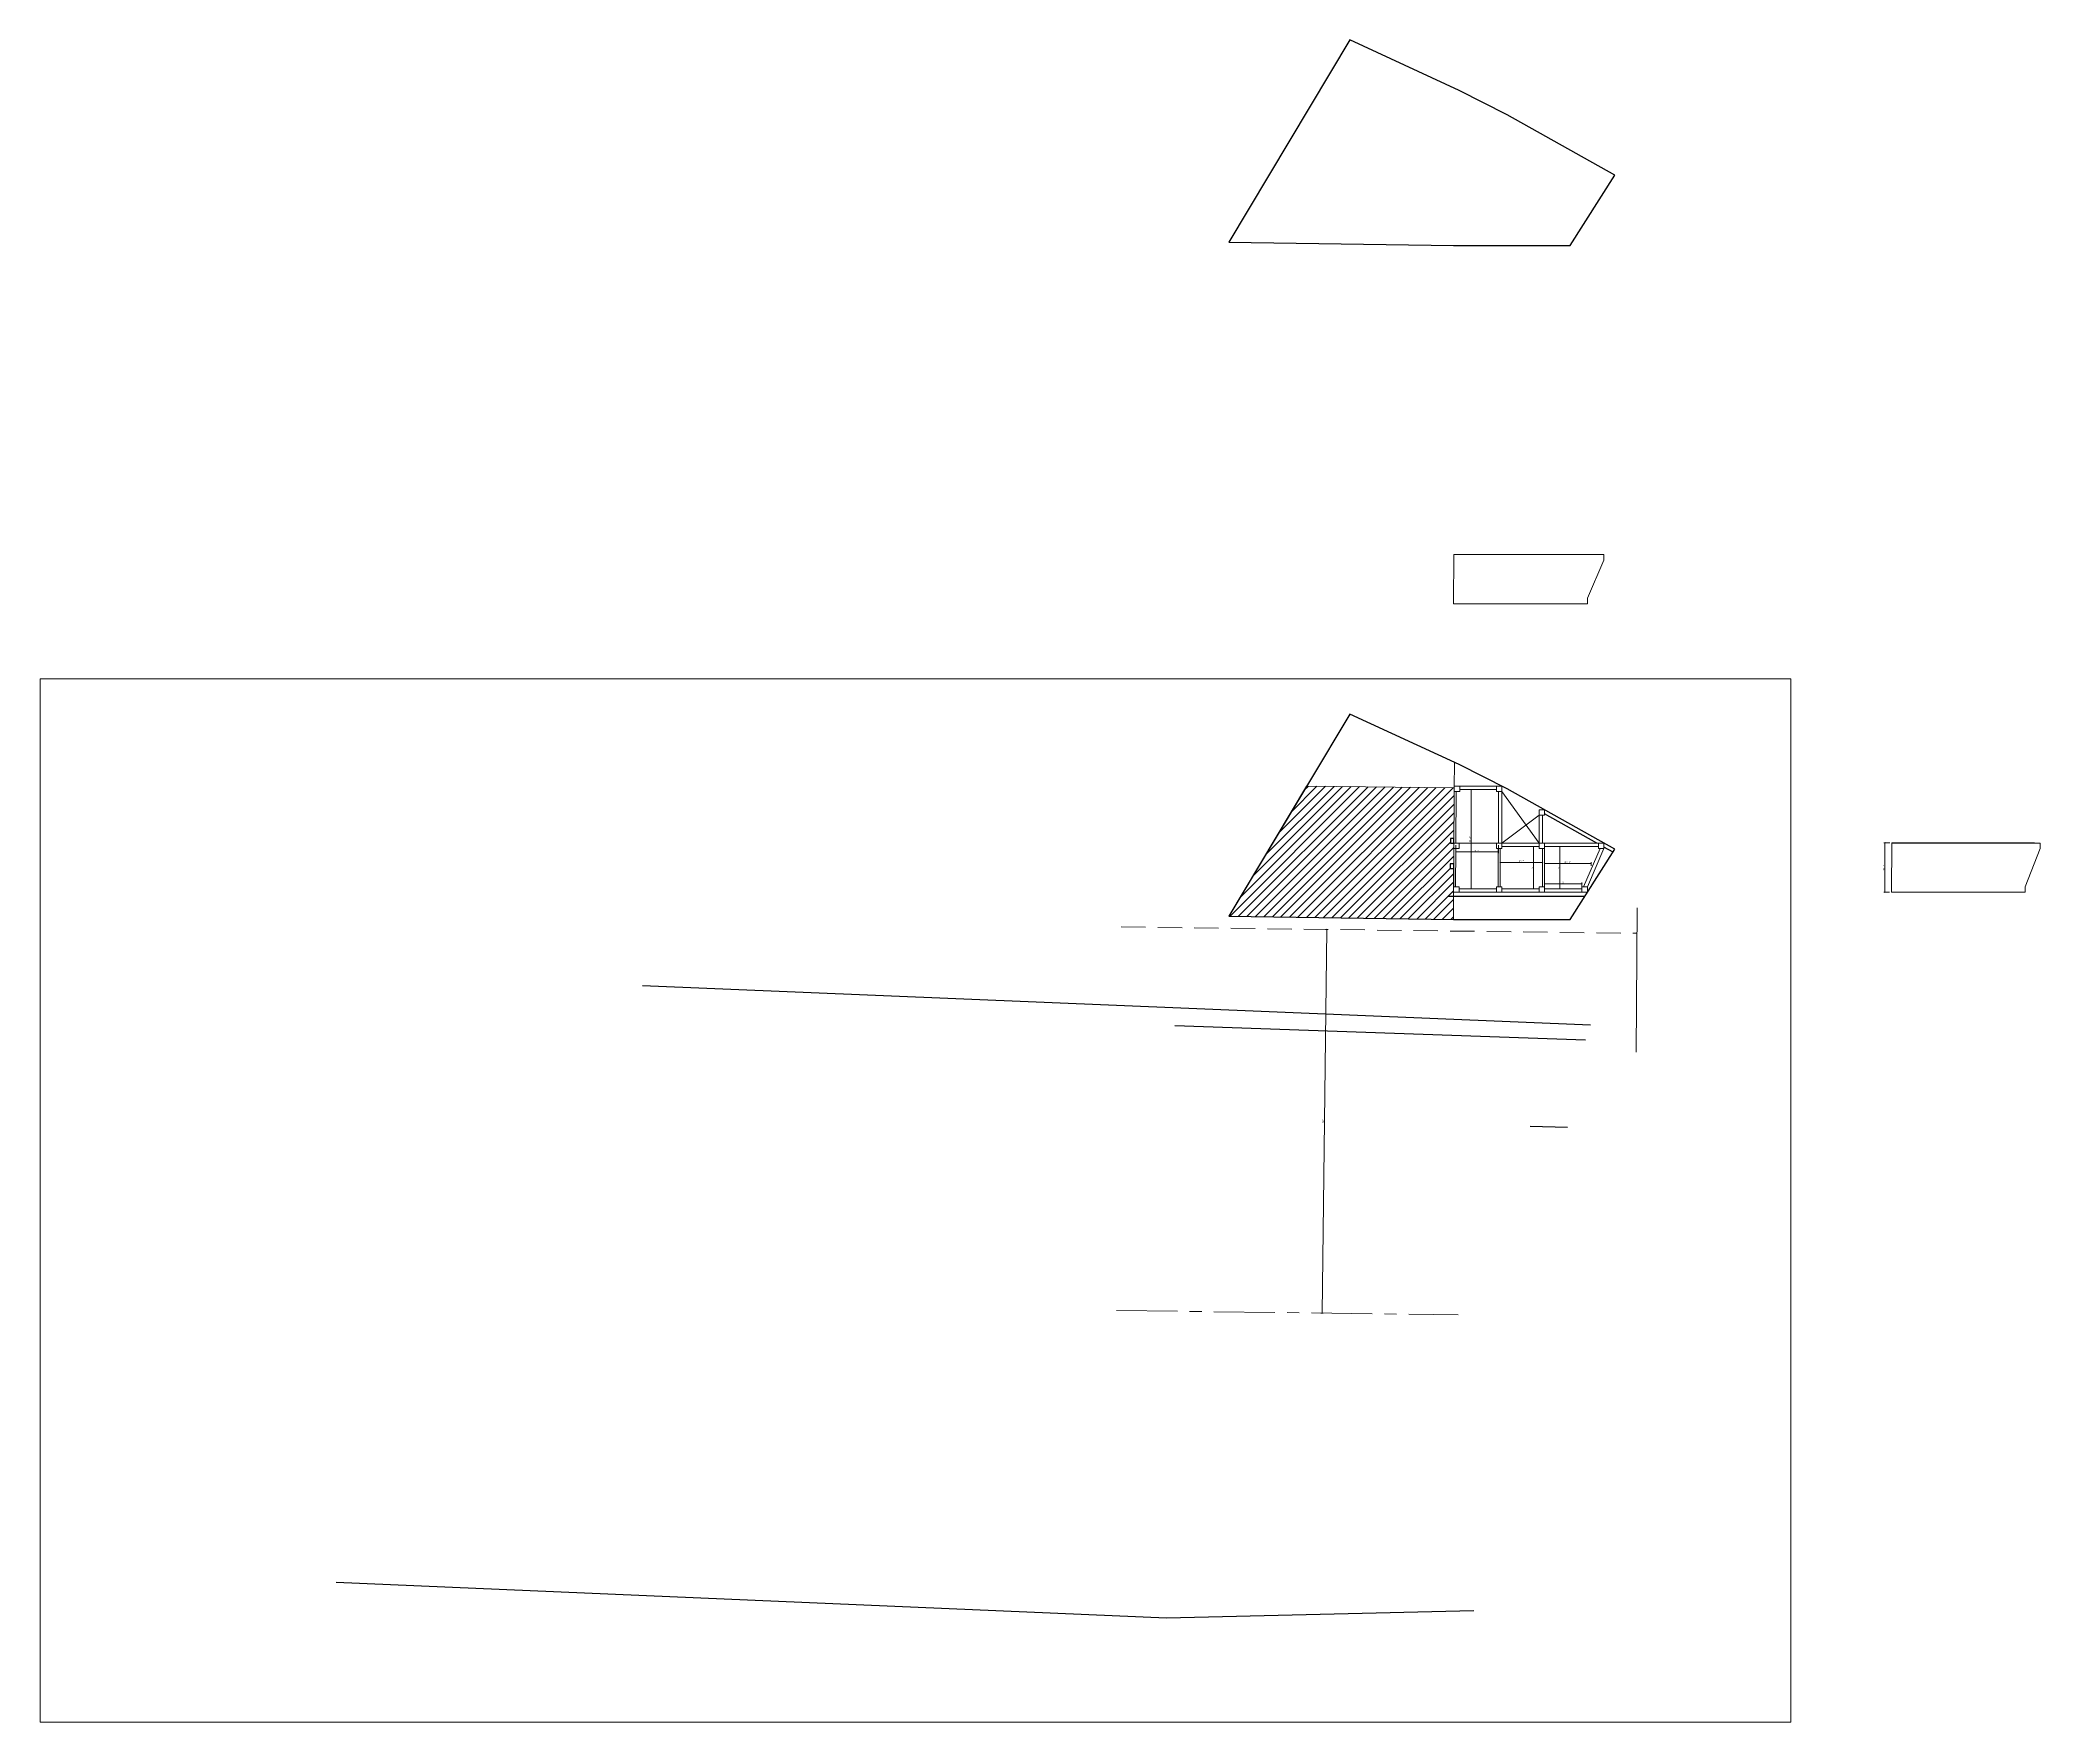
# Model space of a CAD drawing. Header units: inches. Extents: x 4069 to 291496, y -47643 to 12535.
# Drawn here: x 10215 to 15344, y 1912 to 6227 of the extents above; entities that cross this region are included whole.
import ezdxf

# ---------------------------------------------------------------- set-up
doc = ezdxf.new("R2010")
doc.units = ezdxf.units.IN
doc.header["$LTSCALE"] = 5
doc.header["$MEASUREMENT"] = 0
doc.linetypes.add('CENTER', pattern=[2, 1.25, -0.25, 0.25, -0.25])
doc.linetypes.add('DASHED2', pattern=[0.375, 0.25, -0.125])
doc.layers.add('A-WALL', color=7, linetype='Continuous', lineweight=9)
doc.layers.add('DOOR', color=62, linetype='Continuous', lineweight=0)
doc.layers.add('dim line', color=7, linetype='Continuous', lineweight=15, true_color=0xfab2b2)
doc.layers.add('WALL', color=7, linetype='Continuous')
doc.styles.get("Standard").update_dxf_attribs({"font": 'arial.ttf'})
doc.dimstyles.new('Standard$0', dxfattribs={"dimtxt": 6, "dimasz": 4, "dimexe": 3, "dimexo": 6, "dimgap": 3, "dimtad": 1, "dimdec": 1, "dimzin": 0, "dimdsep": 46, "dimlunit": 4, "dimtxsty": 'Standard', "dimcen": 0.09, "dimclrd": 6, "dimclre": 6, "dimclrt": 7, "dimadec": 0, "dimazin": 0, "dimtfac": 1, "dimtdec": 1, "dimtix": 1, "dimtofl": 0, "dimtmove": 1, "dimatfit": 3, "dimfxl": 1, "dimtolj": 1, "dimtzin": 0, "dimlwd": 18, "dimlwe": 18, "dimarcsym": 0})

# ---------------------------------------------------------------- blocks, each defined once
blk = doc.blocks.new('oblique')
at = {"color": 0, "lineweight": -2}
blk.add_line((0.25, 0.25), (-0.25, -0.25), dxfattribs=at)
at = {"layer": 'dim line', "lineweight": 9}
for p, q in [((-0.4375, 0), (0.4375, 0)), ((0, 0.4375), (0, -0.4375))]:
    blk.add_line(p, q, dxfattribs=at)
blk = doc.blocks.new('*D35')
at = {"layer": 'A-WALL', "color": 33, "lineweight": 0, "ltscale": 5, "transparency": 16777216}
blk.add_line((13502.8, 2961), (13515, 3944.9), dxfattribs=at)
at = {"layer": 'A-WALL', "color": 47, "lineweight": 0, "ltscale": 5, "transparency": 16777216}
for p, q in [((13517.7, 3944.9), (13512, 3945)), ((13505.5, 2961), (13499.8, 2961))]:
    blk.add_line(p, q, dxfattribs=at)
at = {"layer": 'Defpoints', "color": 0, "ltscale": 5, "transparency": 16777216}
for p in [(13515, 3944.9), (13522.7, 3944.8), (13510.5, 2960.9)]:
    blk.add_point(p, dxfattribs=at)
at = {"layer": 'A-WALL', "color": 33, "lineweight": 0, "ltscale": 5, "transparency": 16777216, "xscale": 2, "yscale": 2, "zscale": 2}
for p, rotation in [((13515, 3944.9), 89.29419504651034), ((13502.8, 2961), 269.2941950465104)]:
    blk.add_blockref('oblique', p, dxfattribs=dict(at, rotation=rotation))
at = {"layer": 'A-WALL', "color": 7, "ltscale": 5, "transparency": 16777216, "insert": (13506.1, 3453), "char_height": 4.5, "attachment_point": 5, "rotation": 89.2942}
blk.add_mtext("\\A1;82'", dxfattribs=at)
blk = doc.blocks.new('_OBLIQUE')
at = {"color": 0, "linetype": 'ByBlock'}
blk.add_line((-0.5, -0.5), (0.5, 0.5), dxfattribs=at)
blk = doc.blocks.new('*D37')
at = {"layer": 'A-WALL', "color": 47, "lineweight": 0, "ltscale": 5, "transparency": 16777216}
for p, q in [((13898, 4303.6), (13882.6, 4303.6)), ((13897.1, 4049.4), (13882.6, 4049.4))]:
    blk.add_line(p, q, dxfattribs=at)
at = {"layer": 'A-WALL', "color": 33, "lineweight": 0, "ltscale": 5, "transparency": 16777216}
blk.add_line((13885.6, 4303.6), (13885.6, 4049.4), dxfattribs=at)
at = {"layer": 'Defpoints', "color": 0, "ltscale": 5, "transparency": 16777216}
for p in [(13903, 4303.6, -43.6), (13885.6, 4049.4), (13902.1, 4049.4)]:
    blk.add_point(p, dxfattribs=at)
at = {"layer": 'A-WALL', "color": 33, "lineweight": 0, "ltscale": 5, "transparency": 16777216, "xscale": 2, "yscale": 2, "zscale": 2}
for p, rotation in [((13885.6, 4303.6), 90), ((13885.6, 4049.4), 270)]:
    blk.add_blockref('oblique', p, dxfattribs=dict(at, rotation=rotation))
at = {"layer": 'A-WALL', "color": 7, "ltscale": 5, "transparency": 16777216, "insert": (13882.8, 4176.5), "char_height": 4.5, "attachment_point": 5, "rotation": 90}
blk.add_mtext('\\A1;21\'-2"', dxfattribs=at)
blk = doc.blocks.new('*D38')
at = {"layer": 'A-WALL', "color": 47, "lineweight": 0, "ltscale": 5, "transparency": 16777216}
for p, q in [((13845.9, 4161.4), (13845.9, 4140.8)), ((13955.1, 4161.4), (13955.1, 4140.8))]:
    blk.add_line(p, q, dxfattribs=at)
at = {"layer": 'A-WALL', "color": 33, "lineweight": 0, "ltscale": 5, "transparency": 16777216}
blk.add_line((13955.1, 4143.8), (13845.9, 4143.8), dxfattribs=at)
at = {"layer": 'Defpoints', "color": 0, "ltscale": 5, "transparency": 16777216}
for p in [(13845.9, 4166.4), (13955.1, 4166.4, -29.1), (13845.9, 4143.8)]:
    blk.add_point(p, dxfattribs=at)
at = {"layer": 'A-WALL', "color": 33, "lineweight": 0, "ltscale": 5, "transparency": 16777216, "xscale": 2, "yscale": 2, "zscale": 2, "rotation": 180}
blk.add_blockref('oblique', (13845.9, 4143.8), dxfattribs=at)
at = {"layer": 'A-WALL', "color": 33, "lineweight": 0, "ltscale": 5, "transparency": 16777216, "xscale": 2, "yscale": 2, "zscale": 2}
blk.add_blockref('oblique', (13955.1, 4143.8), dxfattribs=at)
at = {"layer": 'A-WALL', "color": 7, "ltscale": 5, "transparency": 16777216, "insert": (13900.5, 4146.6), "char_height": 4.5, "attachment_point": 5}
blk.add_mtext('\\A1;9\'-1"', dxfattribs=at)
blk = doc.blocks.new('*D39')
at = {"layer": 'A-WALL', "color": 47, "lineweight": 0, "ltscale": 5, "transparency": 16777216}
for p, q in [((13959.4, 4147.4), (13959.4, 4114.1)), ((14068.4, 4147.4), (14068.4, 4114.1))]:
    blk.add_line(p, q, dxfattribs=at)
at = {"layer": 'A-WALL', "color": 33, "lineweight": 0, "ltscale": 5, "transparency": 16777216}
blk.add_line((13959.4, 4117.1), (14068.4, 4117.1), dxfattribs=at)
at = {"layer": 'Defpoints', "color": 0, "ltscale": 5, "transparency": 16777216}
for p in [(13959.4, 4152.4, -58.2), (14068.4, 4152.4), (14068.4, 4117.1)]:
    blk.add_point(p, dxfattribs=at)
at = {"layer": 'A-WALL', "color": 33, "lineweight": 0, "ltscale": 5, "transparency": 16777216, "xscale": 2, "yscale": 2, "zscale": 2, "rotation": 180}
blk.add_blockref('oblique', (13959.4, 4117.1), dxfattribs=at)
at = {"layer": 'A-WALL', "color": 33, "lineweight": 0, "ltscale": 5, "transparency": 16777216, "xscale": 2, "yscale": 2, "zscale": 2}
blk.add_blockref('oblique', (14068.4, 4117.1), dxfattribs=at)
at = {"layer": 'A-WALL', "color": 7, "ltscale": 5, "transparency": 16777216, "insert": (14013.9, 4119.9), "char_height": 4.5, "attachment_point": 5}
blk.add_mtext('\\A1;9\'-1"', dxfattribs=at)
blk = doc.blocks.new('*D40')
at = {"layer": 'A-WALL', "color": 47, "lineweight": 0, "ltscale": 5, "transparency": 16777216}
for p, q in [((14054.4, 4157.4), (14042.3, 4157.4)), ((14054.4, 4049.4), (14042.3, 4049.4))]:
    blk.add_line(p, q, dxfattribs=at)
at = {"layer": 'A-WALL', "color": 33, "lineweight": 0, "ltscale": 5, "transparency": 16777216}
blk.add_line((14045.3, 4157.4), (14045.3, 4049.4), dxfattribs=at)
at = {"layer": 'Defpoints', "color": 0, "ltscale": 5, "transparency": 16777216}
for p in [(14059.4, 4157.4), (14045.3, 4049.4), (14059.4, 4049.4)]:
    blk.add_point(p, dxfattribs=at)
at = {"layer": 'A-WALL', "color": 33, "lineweight": 0, "ltscale": 5, "transparency": 16777216, "xscale": 2, "yscale": 2, "zscale": 2}
for p, rotation in [((14045.3, 4157.4), 90), ((14045.3, 4049.4), 270)]:
    blk.add_blockref('oblique', p, dxfattribs=dict(at, rotation=rotation))
at = {"layer": 'A-WALL', "color": 7, "ltscale": 5, "transparency": 16777216, "insert": (14042.5, 4103.4), "char_height": 4.5, "attachment_point": 5, "rotation": 90}
blk.add_mtext("\\A1;9'", dxfattribs=at)
blk = doc.blocks.new('*D41')
at = {"layer": 'A-WALL', "color": 47, "lineweight": 0, "ltscale": 5, "transparency": 16777216}
for p, q in [((14116.4, 4157.4), (14109.9, 4157.4)), ((14116.4, 4049.4), (14109.9, 4049.4))]:
    blk.add_line(p, q, dxfattribs=at)
at = {"layer": 'A-WALL', "color": 33, "lineweight": 0, "ltscale": 5, "transparency": 16777216}
blk.add_line((14112.9, 4049.4), (14112.9, 4157.4), dxfattribs=at)
at = {"layer": 'Defpoints', "color": 0, "ltscale": 5, "transparency": 16777216}
for p in [(14112.9, 4157.4), (14121.4, 4157.4), (14121.4, 4049.4)]:
    blk.add_point(p, dxfattribs=at)
at = {"layer": 'A-WALL', "color": 33, "lineweight": 0, "ltscale": 5, "transparency": 16777216, "xscale": 2, "yscale": 2, "zscale": 2}
for p, rotation in [((14112.9, 4157.4), 90), ((14112.9, 4049.4), 270)]:
    blk.add_blockref('oblique', p, dxfattribs=dict(at, rotation=rotation))
at = {"layer": 'A-WALL', "color": 7, "ltscale": 5, "transparency": 16777216, "insert": (14110.1, 4103.4), "char_height": 4.5, "attachment_point": 5, "rotation": 90}
blk.add_mtext("\\A1;9'", dxfattribs=at)
blk = doc.blocks.new('*D42')
at = {"layer": 'A-WALL', "color": 47, "lineweight": 0, "ltscale": 5, "transparency": 16777216}
for p, q in [((14073.4, 4108.4), (14073.4, 4117.5)), ((14192.6, 4108.4), (14192.6, 4117.5))]:
    blk.add_line(p, q, dxfattribs=at)
at = {"layer": 'A-WALL', "color": 33, "lineweight": 0, "ltscale": 5, "transparency": 16777216}
blk.add_line((14192.6, 4114.5), (14073.4, 4114.5), dxfattribs=at)
at = {"layer": 'Defpoints', "color": 0, "ltscale": 5, "transparency": 16777216}
for p in [(14073.4, 4114.5), (14073.4, 4103.4), (14192.6, 4103.4)]:
    blk.add_point(p, dxfattribs=at)
at = {"layer": 'A-WALL', "color": 33, "lineweight": 0, "ltscale": 5, "transparency": 16777216, "xscale": 2, "yscale": 2, "zscale": 2, "rotation": 180}
blk.add_blockref('oblique', (14073.4, 4114.5), dxfattribs=at)
at = {"layer": 'A-WALL', "color": 33, "lineweight": 0, "ltscale": 5, "transparency": 16777216, "xscale": 2, "yscale": 2, "zscale": 2}
blk.add_blockref('oblique', (14192.6, 4114.5), dxfattribs=at)
at = {"layer": 'A-WALL', "color": 7, "ltscale": 5, "transparency": 16777216, "insert": (14133, 4117.3), "char_height": 4.5, "attachment_point": 5}
blk.add_mtext('\\A1;9\'-11"', dxfattribs=at)
blk = doc.blocks.new('*D43')
at = {"layer": 'A-WALL', "color": 47, "lineweight": 0, "ltscale": 5, "transparency": 16777216}
for p, q in [((14073.4, 4059.4), (14073.4, 4065.2)), ((14169.4, 4054.4), (14169.4, 4065.2))]:
    blk.add_line(p, q, dxfattribs=at)
at = {"layer": 'A-WALL', "color": 33, "lineweight": 0, "ltscale": 5, "transparency": 16777216}
blk.add_line((14073.4, 4062.2), (14169.4, 4062.2), dxfattribs=at)
at = {"layer": 'Defpoints', "color": 0, "ltscale": 5, "transparency": 16777216}
for p in [(14073.4, 4054.4), (14169.4, 4062.2), (14169.4, 4049.4)]:
    blk.add_point(p, dxfattribs=at)
at = {"layer": 'A-WALL', "color": 33, "lineweight": 0, "ltscale": 5, "transparency": 16777216, "xscale": 2, "yscale": 2, "zscale": 2, "rotation": 180}
blk.add_blockref('oblique', (14073.4, 4062.2), dxfattribs=at)
at = {"layer": 'A-WALL', "color": 33, "lineweight": 0, "ltscale": 5, "transparency": 16777216, "xscale": 2, "yscale": 2, "zscale": 2}
blk.add_blockref('oblique', (14169.4, 4062.2), dxfattribs=at)
at = {"layer": 'A-WALL', "color": 7, "ltscale": 5, "transparency": 16777216, "insert": (14121.4, 4065), "char_height": 4.5, "attachment_point": 5}
blk.add_mtext("\\A1;8'", dxfattribs=at)
blk = doc.blocks.new('*D44')
at = {"layer": 'A-WALL', "color": 47, "lineweight": 0, "ltscale": 5, "transparency": 16777216}
for p, q in [((14958.8, 4167.4), (14943.2, 4167.4)), ((14958, 4040.4), (14943.2, 4040.4))]:
    blk.add_line(p, q, dxfattribs=at)
at = {"layer": 'A-WALL', "color": 33, "lineweight": 0, "ltscale": 5, "transparency": 16777216}
blk.add_line((14946.2, 4167.4), (14946.2, 4040.4), dxfattribs=at)
at = {"layer": 'Defpoints', "color": 0, "ltscale": 5, "transparency": 16777216}
for p in [(14963.8, 4167.4), (14946.2, 4040.4), (14963, 4040.4)]:
    blk.add_point(p, dxfattribs=at)
at = {"layer": 'A-WALL', "color": 33, "lineweight": 0, "ltscale": 5, "transparency": 16777216, "xscale": 2, "yscale": 2, "zscale": 2}
for p, rotation in [((14946.2, 4167.4), 90), ((14946.2, 4040.4), 270)]:
    blk.add_blockref('oblique', p, dxfattribs=dict(at, rotation=rotation))
at = {"layer": 'A-WALL', "color": 7, "ltscale": 5, "transparency": 16777216, "insert": (14943.4, 4103.9), "char_height": 4.5, "attachment_point": 5, "rotation": 90}
blk.add_mtext('\\A1;10\'-7"', dxfattribs=at)

msp = doc.modelspace()

# ---------------------------------------------------------------- hatches: boundary and pattern name
at = {"layer": 'A-WALL', "ltscale": 5}
h = msp.add_hatch(dxfattribs=at)
h.set_pattern_fill('ANSI31', color=256, scale=125)
h.set_pattern_definition([(45, (-85033.939, 20671.61), (-11.0485435, 11.0485435), [])])
h.paths.add_polyline_path([(13840.86716, 4166.42115), (13831.86771, 4166.53526), (13831.94606, 4178.53523), (13840.94551, 4178.42112), (13841.79431, 4308.4208), (13463.31899, 4312.91951), (13263.65234, 3979.0719), (13839.58747, 3970.42801), (13840.08368, 4046.42626), (13840.08368, 4060.42626), (13840.17509, 4060.42626), (13840.44276, 4101.4213), (13831.44331, 4101.53542), (13831.52166, 4113.53539), (13840.52111, 4113.42127)])

# ---------------------------------------------------------------- linework, layer by layer
for p, q in [((13573.77786, 6226.54371, -58.16904), (13263.65234, 5708.00613, -58.16904)), ((13854.25619, 6096.69305, -58.16904), (13573.77786, 6226.54371, -58.16904)), ((13977.62127, 6034.76321, -58.16904), (13854.25619, 6096.69305, -58.16904)), ((14253.71515, 5879.69462, -58.16904), (13977.62127, 6034.76321, -58.16904)), ((14138.76016, 5699.36225, -58.16904), (14253.71515, 5879.69462, -58.16904)), ((13263.65234, 5708.00613, -58.16904), (13839.58747, 5699.36225, -58.16904)), ((13839.58747, 5699.36225, -58.16904), (14138.76016, 5699.36225, -58.16904)), ((13573.77786, 4497.60948, -58.16904), (13263.65234, 3979.0719, -58.16904)), ((13854.25619, 4367.75881, -58.16904), (13573.77786, 4497.60948, -58.16904)), ((13977.62127, 4305.82898, -58.16904), (13854.25619, 4367.75881, -58.16904)), ((14253.71515, 4150.76038, -58.16904), (13977.62127, 4305.82898, -58.16904)), ((14207.45311, 4166.42115, -58.16904), (14073.37811, 4241.7246, -58.16904)), ((14249.30786, 4142.91336, -58.16904), (14225.83174, 4156.09876, -58.16904)), ((14138.76016, 3970.42801, -58.16904), (14253.71515, 4150.76038, -58.16904)), ((13826.3526, 4030.42801, -58.16904), (14177.00787, 4030.42801, -58.16904)), ((13263.65234, 3979.0719, -58.16904), (13839.58747, 3970.42801, -58.16904)), ((13839.58747, 3970.42801, -58.16904), (14138.76016, 3970.42801, -58.16904)), ((11760.3058, 3801.32357, -5.60998), (14191.51224, 3700.58536, -56.63361)), ((14178.29704, 3660.77683, -55.88558), (13124.98549, 3698.0915, -59.35014)), ((14132.35903, 3437.09349, -65.96432), (14036.62352, 3439.59799, -65.57061)), ((13103.76347, 2178.85578, 1.516), (10974.47805, 2270.26581, 1.516)), ((13891.98875, 2197.19925, 1.516), (13103.76347, 2178.85578, 1.516))]:
    msp.add_line(p, q)
for p, q in [((13840.04448, 4780.50725), (13840.86716, 4906.50725)), ((14225.83174, 4906.50725), (13840.86716, 4906.50725)), ((14183.37811, 4794.50725), (14225.83174, 4892.50725)), ((14225.83174, 4892.50725), (14225.83174, 4906.50725)), ((13840.04448, 4780.50725), (14183.37811, 4780.50725)), ((14183.37811, 4780.50725), (14183.37811, 4794.50725)), ((13841.79431, 4308.4208), (13842.21813, 4373.33197)), ((13855.82163, 4312.60535), (13950.12264, 4312.60535)), ((13846.73033, 4298.60535), (13845.86727, 4166.42115)), ((13855.82163, 4303.60535), (13950.12264, 4303.60535)), ((13955.12264, 4298.60535), (13955.12264, 4166.42115)), ((13964.12264, 4298.60535), (13964.12264, 4166.42115)), ((13964.12264, 4298.60535), (14059.37811, 4166.42115)), ((13964.12264, 4166.42115), (14059.37811, 4238.04698)), ((14059.37811, 4238.04698), (14059.37811, 4166.42115)), ((14068.37811, 4238.04698), (14068.37811, 4166.42115)), ((13840.04448, 4040.42115), (13840.86716, 4166.42115)), ((13840.86716, 4166.42115), (13854.86716, 4166.42115)), ((13950.12264, 4166.42115), (14073.37811, 4166.42115)), ((14059.37811, 4157.42115), (13964.12264, 4157.42115)), ((14073.37811, 4054.42115), (14073.37811, 4166.42115)), ((14207.11467, 4166.42115), (14073.37811, 4166.42115)), ((14211.83174, 4157.42115), (14073.37811, 4157.42115)), ((14207.11467, 4166.42115), (14225.83174, 4166.42115)), ((14962.98506, 4040.42115), (14963.80775, 4166.42115)), ((14962.98506, 4040.42115), (14963.80775, 4166.42115)), ((15330.05526, 4166.42115), (14963.80775, 4166.42115)), ((15330.05526, 4166.42115), (15344.05526, 4166.42115)), ((13845.77586, 4152.42115), (13845.13616, 4054.44726)), ((13954.87264, 4054.42115), (13954.87264, 4152.42115)), ((13959.37264, 4054.42115), (13959.37264, 4152.42115)), ((14068.37811, 4054.42115), (14068.37811, 4152.42115)), ((14173.56992, 4054.42115), (14216.02355, 4152.42115)), ((14183.37811, 4054.42115), (14225.83174, 4152.42115)), ((15306.3187, 4054.42115), (15344.05526, 4152.42115)), ((13303.33431, 4046.42115), (13303.93239, 4046.42115)), ((13836.34573, 4040.42115), (14183.37811, 4040.42115)), ((13854.13588, 4049.42115), (13950.12264, 4049.42115)), ((13964.12264, 4049.42115), (14059.37811, 4049.42115)), ((14073.37811, 4049.42115), (14169.37811, 4049.42115)), ((14962.98506, 4040.42115), (15306.3187, 4040.42115)), ((14310.53525, 4000.68342), (14308.46271, 3630.4805))]:
    msp.add_line(p, q, dxfattribs=at)
at = {"layer": 'A-WALL', "linetype": 'DASHED2', "ltscale": 50}
msp.add_line((12987.5677, 3951.41961), (14310.16824, 3935.12617), dxfattribs=at)
at = {"layer": 'A-WALL', "linetype": 'CENTER', "ltscale": 25}
msp.add_line((12975.44649, 2967.49427), (13852.23727, 2956.69287), dxfattribs=at)
at = {"layer": 'A-WALL', "ltscale": 5}
for points in [[(13977.62127, 6034.76321), (13854.25619, 6096.69305), (13573.77786, 6226.54371), (13263.65234, 5708.00613), (13839.58747, 5699.36225), (14138.76016, 5699.36225), (14253.71515, 5879.69462)], [(14059.37811, 4252.04698), (14073.37811, 4252.04698), (14073.37811, 4238.04698), (14059.37811, 4238.04698)], [(14059.37811, 4166.42115), (14073.37811, 4166.42115), (14073.37811, 4152.42115), (14059.37811, 4152.42115)], [(15344.05526, 4152.42115), (15344.05526, 4166.42115), (15330.05526, 4167.42115), (14963.80775, 4167.42115), (14962.98506, 4040.42115), (15306.3187, 4040.42115), (15306.3187, 4054.42115)], [(13840.13588, 4054.42115), (13854.13588, 4054.42115), (13854.13588, 4040.42115), (13840.13588, 4040.42115)], [(14059.37811, 4054.42115), (14073.37811, 4054.42115), (14073.37811, 4040.42115), (14059.37811, 4040.42115)], [(14169.37811, 4054.42115), (14183.37811, 4054.42115), (14183.37811, 4040.42115), (14169.37811, 4040.42115)]]:
    msp.add_lwpolyline(points, close=True, dxfattribs=at)
at = {"layer": 'A-WALL', "ltscale": 5, "elevation": -58.16904}
msp.add_lwpolyline([(13840.86716, 4906.50725), (13840.04448, 4780.50725), (14183.37811, 4780.50725), (14183.37811, 4794.50725), (14225.83174, 4892.50725), (14225.83174, 4906.50725), (13840.86716, 4906.50725)], dxfattribs=at)
at = {"layer": 'A-WALL', "ltscale": 5}
for points, elevation in [([(13841.82163, 4312.60535), (13855.82163, 4312.60535), (13855.82163, 4298.60535), (13841.82163, 4298.60535)], -58.16904), ([(13950.12264, 4312.60535), (13964.12264, 4312.60535), (13964.12264, 4298.60535), (13950.12264, 4298.60535)], -29.08452), ([(13840.86716, 4166.42115), (13840.04448, 4040.42115), (14183.37811, 4040.42115), (14183.37811, 4054.42115), (14225.83174, 4152.42115), (14225.83174, 4166.42115)], -58.16904), ([(13840.86716, 4166.42115), (13854.86716, 4166.42115), (13854.86716, 4152.42115), (13840.86716, 4152.42115)], -58.16904), ([(13950.12264, 4166.42115), (13964.12264, 4166.42115), (13964.12264, 4152.42115), (13950.12264, 4152.42115)], -29.08452), ([(14211.83174, 4166.42115), (14225.83174, 4166.42115), (14225.83174, 4152.42115), (14211.83174, 4152.42115)], -58.16904), ([(13950.12264, 4054.42115), (13964.12264, 4054.42115), (13964.12264, 4040.42115), (13950.12264, 4040.42115)], -58.16904)]:
    msp.add_lwpolyline(points, close=True, dxfattribs=dict(at, elevation=elevation))
for points in [[(15330.05526, 4166.42115), (15344.05526, 4166.42115), (15344.05526, 4152.42115)], [(15306.3187, 4054.42115), (15306.3187, 4040.42115), (15292.3187, 4040.42115)]]:
    msp.add_lwpolyline(points, dxfattribs=at)
at = {"layer": 'DOOR', "lineweight": 13}
msp.add_lwpolyline([(10214.82249, 4588.24489), (14704.947, 4588.24489), (14704.947, 1912.10147), (10214.82249, 1912.10147)], close=True, dxfattribs=at)
at = {"layer": 'DOOR', "lineweight": 13, "elevation": -58.16904}
msp.add_lwpolyline([(13263.65234, 3979.0719), (13839.58747, 3970.42801), (13841.79431, 4308.4208), (13463.31899, 4312.91951)], close=True, dxfattribs=at)
at = {"layer": 'WALL', "color": 2, "linetype": 'ByBlock', "ltscale": 5, "elevation": -58.16904}
for points in [[(13831.94606, 4178.53523), (13831.86771, 4166.53526), (13840.86716, 4166.42115), (13840.94551, 4178.42112)], [(13831.52166, 4113.53539), (13831.44331, 4101.53542), (13840.44276, 4101.4213), (13840.52111, 4113.42127)]]:
    msp.add_lwpolyline(points, close=True, dxfattribs=at)

# ---------------------------------------------------------------- dimensions: what is measured, and where the dimension line sits
at = {"layer": 'A-WALL', "ltscale": 5}
for base, p1, p2, picture, middle in [((13885.59405, 4049.42115), (13902.97213, 4303.60535, -43.62678), (13902.12926, 4049.42115), '*D37', (13882.83484, 4176.51325)), ((14045.2992, 4049.42115), (14059.37811, 4157.42115), (14059.37811, 4049.42115), '*D40', (14042.50162, 4103.42115)), ((14112.93832, 4157.42115), (14121.37811, 4049.42115), (14121.37811, 4157.42115), '*D41', (14110.14074, 4103.42115)), ((14946.17253, 4040.42115), (14963.80775, 4167.42115), (14962.98506, 4040.42115), '*D44', (14943.37495, 4103.92115))]:
    dim = msp.add_linear_dim(base=base, p1=p1, p2=p2, angle=90, dimstyle='Standard$0', override={"dimtxt": 4.5, "dimasz": 2, "dimexo": 5, "dimgap": 0.5, "dimdec": 0, "dimzin": 12, "dimpost": '\\X', "dimblk": 'oblique', "dimcen": 3, "dimclrd": 33, "dimclre": 47, "dimtfac": 0.5, "dimtdec": 0, "dimfxl": 3, "dimlwd": 0, "dimlwe": 0}, dxfattribs=at)
    dim.commit()
    dim.dimension.update_dxf_attribs({"geometry": picture, "text_midpoint": middle})
for base, p1, p2, picture, middle in [((13845.86727, 4143.7672), (13955.12264, 4166.42115, -29.08452), (13845.86727, 4166.42115), '*D38', (13900.49495, 4146.56478)), ((14068.37811, 4117.05293), (13959.37264, 4152.42115, -58.16904), (14068.37811, 4152.42115), '*D39', (14013.87537, 4119.85051)), ((14073.37811, 4114.49228), (14192.6022, 4103.42115), (14073.37811, 4103.42115), '*D42', (14132.99016, 4117.28985)), ((14169.37811, 4062.17919), (14073.37811, 4054.42115), (14169.37811, 4049.42115), '*D43', (14121.37811, 4064.97677))]:
    dim = msp.add_linear_dim(base=base, p1=p1, p2=p2, dimstyle='Standard$0', override={"dimtxt": 4.5, "dimasz": 2, "dimexo": 5, "dimgap": 0.5, "dimdec": 0, "dimzin": 12, "dimpost": '\\X', "dimblk": 'oblique', "dimcen": 3, "dimclrd": 33, "dimclre": 47, "dimtfac": 0.5, "dimtdec": 0, "dimfxl": 3, "dimlwd": 0, "dimlwe": 0}, dxfattribs=at)
    dim.commit()
    dim.dimension.update_dxf_attribs({"geometry": picture, "text_midpoint": middle})
dim = msp.add_aligned_dim(p1=(13510.54771, 2960.90222), p2=(13522.66892, 3944.82756), distance=7.71374, dimstyle='Standard$0', override={"dimtxt": 4.5, "dimasz": 2, "dimexo": 5, "dimgap": 0.5, "dimzin": 12, "dimpost": '\\X', "dimblk": 'oblique', "dimcen": 3, "dimclrd": 33, "dimclre": 47, "dimtfac": 0.5, "dimfxl": 3, "dimlwd": 0, "dimlwe": 0}, dxfattribs=at)
dim.commit()
dim.dimension.update_dxf_attribs({"geometry": '*D35', "text_midpoint": (13506.09779, 3452.99438)})

doc.saveas('drawing.dxf')
